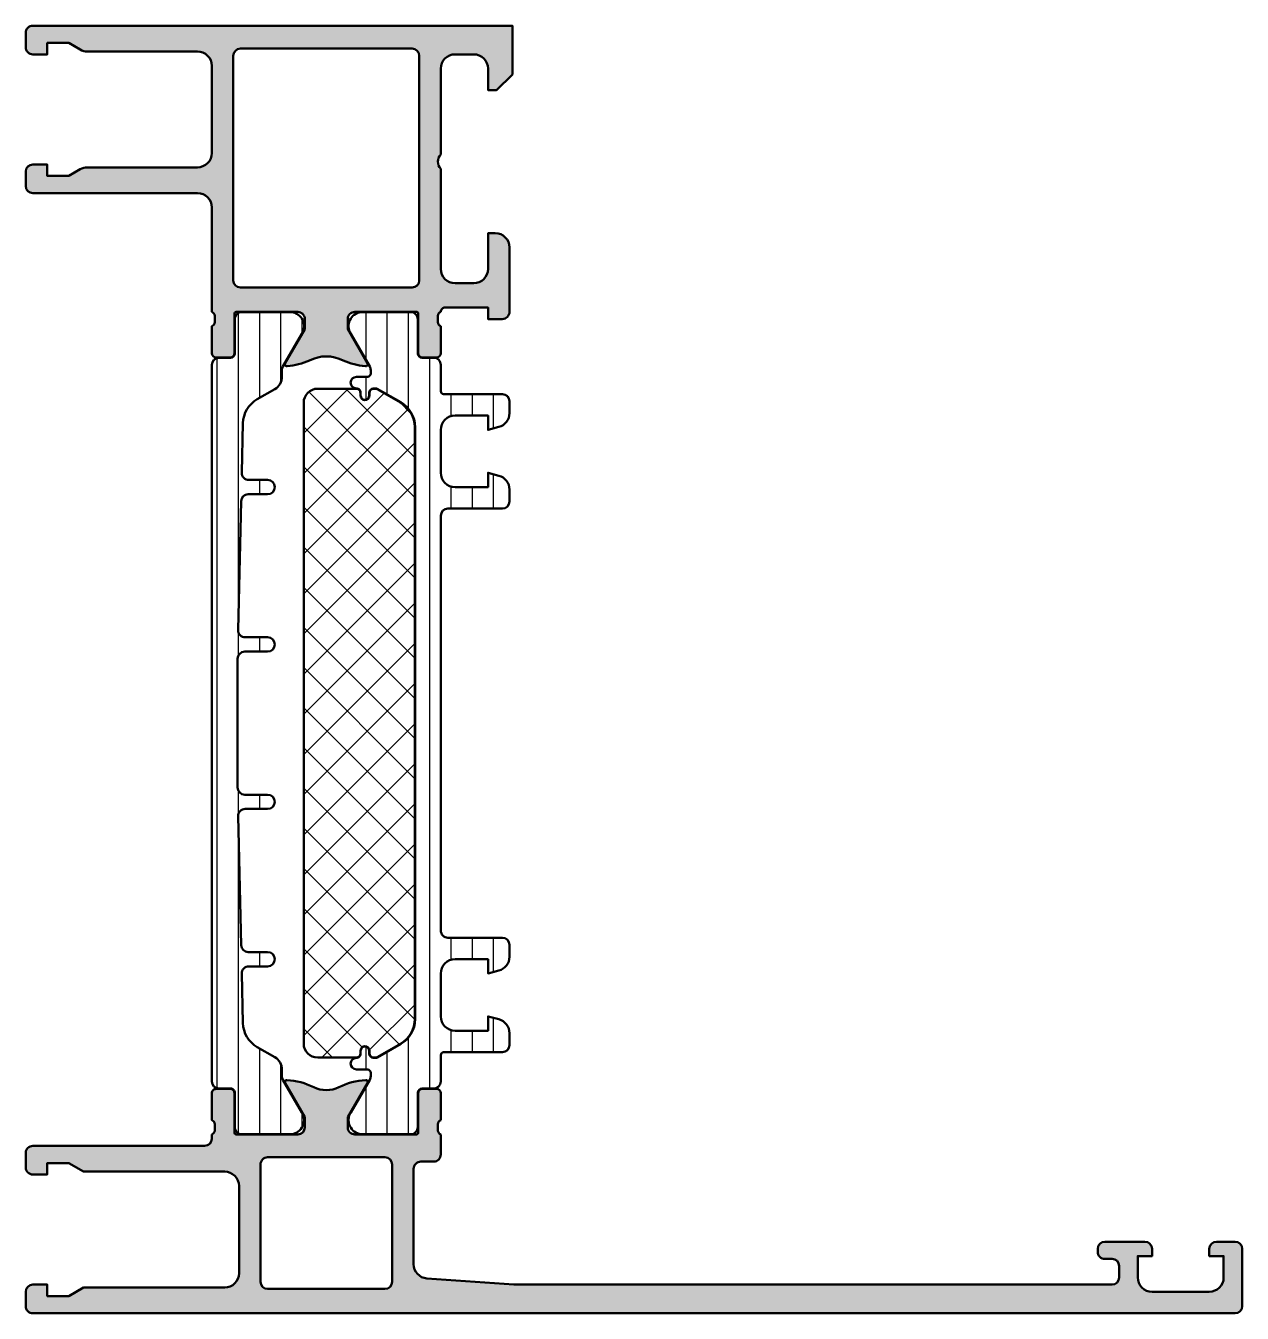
# Model space of a CAD drawing. Extents: x 0 to 85, y 0 to 90.
import ezdxf

# ---------------------------------------------------------------- set-up
doc = ezdxf.new("R2010")
doc.units = 0
for name, color, linetype, lineweight in [('0S-Alu contour', 7, 'Continuous', 50), ('0S-Alu hatch', 252, 'Continuous', 25), ('0S-Plastic contour', 254, 'Continuous', 50), ('0S-Plastic hatch', 253, 'Continuous', 25), ('0S-PT contour', 91, 'Continuous', 50), ('0S-PT hatch', 103, 'Continuous', 25)]:
    doc.layers.add(name, color=color, linetype=linetype, lineweight=lineweight)
pattern_1 = [(90, (0, 0), (-1.4859, 0), [])]

# ---------------------------------------------------------------- blocks, each defined once
blk = doc.blocks.new('462390__ED26CCDE_259D_4DCD_87C8_1630D022F20A_')
at = {"layer": '0S-Alu hatch'}
h = blk.add_hatch(color=256, dxfattribs=at)
edge = h.paths.add_edge_path()
edge.add_arc((28.10000000000003, 3.431119354686228), 0.9999999994067358, 180, 265.9143832526905)
edge.add_line((28.02875295062306, 2.43366065540663), (34.10000000059334, 2.000000151588619))
edge.add_line((34.10000000059334, 2.000000151588619), (75.90000000059332, 2.000000151588605))
edge.add_arc((75.9, 2.500000151284923), 0.4999999996963176, 270.0000000679892, 360)
edge.add_line((76.3999999996963, 2.500000151284939), (76.40000000059327, 3.300000151588571))
edge.add_arc((75.89999999999995, 3.300000151284869), 0.5000000005933174, 0, 89.99999999999837)
edge.add_line((75.89999999999996, 3.800000151878187), (75.40000000059331, 3.800000151588604))
edge.add_ellipse((75.40000000000003, 4.300000151284931), major_axis=(-0.4999999996963274, 0), ratio=1, start_angle=0, end_angle=90.00000006798427, ccw=False)
edge.add_line((74.9000000003037, 4.300000151284931), (74.9000000005933, 4.500000151588599))
edge.add_ellipse((75.40000000000002, 4.500000151284915), major_axis=(-0.4999999994067253, 0), ratio=1, start_angle=270.0000000000049, end_angle=360, ccw=False)
edge.add_line((75.39999999999998, 5.00000015069164), (78.20000000059333, 5.000000151588605))
edge.add_ellipse((78.20000000000005, 4.500000151284921), major_axis=(-0.5000000003036842, 0), ratio=1, start_angle=180, end_angle=269.9999999320141, ccw=False)
edge.add_line((78.70000000030373, 4.500000151284916), (78.70000000059329, 4.000000151588606))
edge.add_line((78.70000000059329, 4.000000151588606), (77.70000000059329, 4.000000151588606))
edge.add_line((77.70000000059329, 4.000000151588606), (77.70000000059329, 2.500000151588598))
edge.add_arc((78.70000000000005, 2.500000151284932), 0.9999999994067535, 180, 270.0000000000017)
edge.add_line((78.70000000000007, 1.500000151878178), (82.70000000059326, 1.500000151588605))
edge.add_arc((82.69999999999999, 2.500000151284913), 0.9999999996963085, 270.0000000339922, 360)
edge.add_line((83.6999999996963, 2.500000151284897), (83.7000000005933, 4.000000151588605))
edge.add_line((83.7000000005933, 4.000000151588605), (82.7000000005933, 4.000000151588605))
edge.add_line((82.7000000005933, 4.000000151588605), (82.7000000005933, 4.500000151588591))
edge.add_ellipse((83.20000000000003, 4.500000151284904), major_axis=(-0.4999999994067253, 0), ratio=1, start_angle=270.00000000000324, end_angle=360, ccw=False)
edge.add_line((83.2, 5.000000150691629), (84.50000000059333, 5.000000151588607))
edge.add_ellipse((84.50000000000006, 4.500000151284929), major_axis=(-0.500000000303678, 0), ratio=1, start_angle=180, end_angle=269.9999999320157, ccw=False)
edge.add_line((85.00000000030373, 4.500000151284951), (85.0000000005933, 0.5000001515885862))
edge.add_ellipse((84.50000000000006, 0.5000001512848823), major_axis=(-0.5000000005932465, 0), ratio=1, start_angle=90, end_angle=180, ccw=False)
edge.add_line((84.50000000000006, 1.506916358e-07), (0.5000000011865496, 8.96974e-10))
edge.add_ellipse((0.5000000000000002, 0.5000000005932744), major_axis=(-0.4999999996963003, 0), ratio=1, start_angle=0, end_angle=90.0000001359686, ccw=False)
edge.add_line((3.037e-10, 0.5000000005932744), (5.93274e-10, 1.500000000303699))
edge.add_ellipse((0.5, 1.499999999999999), major_axis=(-0.4999999994067261, 0), ratio=1, start_angle=270, end_angle=360, ccw=False)
edge.add_line((0.5, 1.999999999406725), (1.500000000593273, 2.000000000303699))
edge.add_line((1.500000000593273, 2.000000000303699), (1.500000000593273, 1.200000000303699))
edge.add_line((1.500000000593273, 1.200000000303699), (3.000000000593273, 1.200000000303699))
edge.add_line((3.000000000593273, 1.200000000303699), (4.039230485134599, 1.800000000303699))
edge.add_line((4.039230485134599, 1.800000000303699), (13.90000000059327, 1.800000000303699))
edge.add_arc((13.9, 2.8), 0.9999999996963005, 270.0000000339922, 360)
edge.add_line((14.8999999996963, 2.8), (14.90000000059328, 8.900000000303688))
edge.add_arc((13.9, 8.899999999999983), 1.000000000593281, 0, 90.0000000000001)
edge.add_line((13.9, 9.900000000593264), (4.039230485134599, 9.900000000303699))
edge.add_line((4.039230485134599, 9.900000000303699), (3.000000000593268, 10.5000000003037))
edge.add_line((3.000000000593268, 10.5000000003037), (1.500000000593276, 10.5000000003037))
edge.add_line((1.500000000593276, 10.5000000003037), (1.500000000593275, 9.7000000003037))
edge.add_line((1.500000000593275, 9.7000000003037), (0.5000000005932796, 9.700000000303694))
edge.add_ellipse((0.5000000000000056, 10.2), major_axis=(-0.4999999996963016, 0), ratio=1, start_angle=0, end_angle=90.0000000679841, ccw=False)
edge.add_line((3.03704e-10, 10.2), (5.932764e-10, 11.19999999971042))
edge.add_ellipse((0.5000000000000026, 11.19999999940672), major_axis=(-0.4999999994067262, 0), ratio=1, start_angle=269.9999999320158, end_angle=360, ccw=False)
edge.add_line((0.5000000005932767, 11.69999999881345), (12.50000000059328, 11.69999999971042))
edge.add_arc((12.50000000000001, 12.19999999940672), 0.4999999996962999, 270.0000000679845, 360)
edge.add_line((12.99999999969631, 12.19999999940672), (13.00000000059329, 12.50000015158868))
edge.add_arc((12.92116355345697, 12.76752074327809), 0.2788950562038166, 286.4198765540394, 361.1645893740976)
edge.add_line((13.20000099987643, 12.77318915127395), (13.20000100059329, 13.22678315158016))
edge.add_arc((12.92113290435685, 13.23244381075352), 0.2789255423241379, 358.8371299919586, 433.5754054446459)
edge.add_line((13.00000000016598, 13.49998715183949), (13.00000000059329, 15.37999815158868))
edge.add_ellipse((13.30000000000001, 15.37999815128498), major_axis=(-0.2999999994067224, 0), ratio=1, start_angle=269.99999999999966, end_angle=360, ccw=False)
edge.add_line((13.30000000000001, 15.6799981506917), (14.27997431963607, 15.67999815158868))
edge.add_ellipse((14.2799743190428, 15.37999815128498), major_axis=(-0.3000000003037009, 0), ratio=1, start_angle=180, end_angle=269.9999998866932, ccw=False)
edge.add_line((14.5799743193465, 15.37999815128498), (14.57997431963607, 12.62000015158868))
edge.add_arc((14.69997431904282, 12.62000015128498), 0.1199999994067493, 180, 270)
edge.add_line((14.69997431904282, 12.50000015187823), (19.00000000059322, 12.50000015158865))
edge.add_arc((18.99999999999994, 13.00000015128496), 0.4999999996963016, 270.0000000679847, 360)
edge.add_line((19.49999999969624, 13.00000015128502), (19.50000000059313, 13.7000001515888))
edge.add_line((19.50000000059313, 13.7000001515888), (18.11850454297095, 16.09282047461596))
edge.add_ellipse((18.23767790219082, 16.16162524568062), major_axis=(-0.1376095420710651, 0), ratio=1, start_angle=-93.65154913674252, end_angle=30.000000014001728, ccw=False)
edge.add_ellipse((17.93308449340569, 11.31931170561639), major_axis=(-4.989493406259399, 0), ratio=1, start_angle=243.9733354363952, end_angle=266.3992560214201, ccw=False)
edge.add_arc((21, 17.6000001512847), 1.999999999999743, 243.9733354363952, 296.0266645636046)
edge.add_ellipse((24.06691550659435, 11.31931170561629), major_axis=(-4.989493406259503, 0), ratio=1, start_angle=273.60074397858665, end_angle=296.0266645636047, ccw=False)
edge.add_ellipse((23.76232209780921, 16.16162524568061), major_axis=(-0.1376095427367154, 0), ratio=1, start_angle=150.0000000000009, end_angle=273.6515491367441, ccw=False)
edge.add_line((23.88149545762237, 16.09282047431225), (22.50000000059344, 13.70000015158874))
edge.add_line((22.50000000059344, 13.70000015158874), (22.50000000059338, 13.00000015158865))
edge.add_arc((23.00000000000009, 13.00000015128497), 0.4999999994067146, 180, 270.0000000000021)
edge.add_line((23.00000000000011, 12.50000015187826), (27.30002568155055, 12.50000015158867))
edge.add_arc((27.30002568095728, 12.62000015128493), 0.11999999969626, 270.0000002832678, 360)
edge.add_line((27.42002568065354, 12.62000015128493), (27.42002568155052, 15.37999815158864))
edge.add_ellipse((27.72002568095724, 15.37999815128494), major_axis=(-0.2999999994067188, 0), ratio=1, start_angle=270, end_angle=360, ccw=False)
edge.add_line((27.72002568095724, 15.67999815069166), (28.70000000059329, 15.67999815158863))
edge.add_ellipse((28.70000000000002, 15.37999815128493), major_axis=(-0.3000000003037044, 0), ratio=1, start_angle=180, end_angle=269.9999998866929, ccw=False)
edge.add_line((29.00000000030372, 15.37999815128493), (29.0000000005933, 13.49998715158012))
edge.add_arc((29.0788670956432, 13.23244381075348), 0.2789255418607061, 106.4245944208204, 181.1628700728865)
edge.add_line((28.7999989998765, 13.22678315127391), (28.7999990005933, 12.77318915158012))
edge.add_arc((29.07883644654308, 12.76752074327805), 0.2788950557404617, 178.8354105610467, 253.5801235805079)
edge.add_line((29.00000000016596, 12.50000015184796), (29.00000000059329, 11.10000015158857))
edge.add_ellipse((28.50000000000007, 11.10000015128487), major_axis=(-0.5000000005932251, 0), ratio=1, start_angle=89.99999999999591, end_angle=180, ccw=False)
edge.add_line((28.50000000000003, 10.60000015069164), (27.60000000059327, 10.60000015158862))
edge.add_arc((27.60000000000003, 10.10000015128489), 0.5000000003037269, 89.99999993201936, 180)
edge.add_line((27.0999999996963, 10.10000015128488), (27.10000000059329, 3.431119354989911))
edge = h.paths.add_edge_path()
edge.add_arc((25.10000000000002, 10.40000015128492), 0.5000000005932748, 0, 89.99999993201573)
edge.add_line((25.1000000005933, 10.90000015187819), (16.90000000059328, 10.90000015158862))
edge.add_arc((16.9, 10.40000015128492), 0.5000000003037002, 89.99999993201573, 180)
edge.add_line((16.3999999996963, 10.40000015128492), (16.40000000059328, 2.2000001515886))
edge.add_arc((16.9, 2.2000001512849), 0.4999999994067253, 180, 270)
edge.add_line((16.9, 1.700000151878175), (25.1000000005933, 1.7000001515886))
edge.add_arc((25.10000000000002, 2.2000001512849), 0.4999999996963, 270.0000000679843, 360)
edge.add_line((25.59999999969632, 2.2000001512849), (25.6000000005933, 10.40000015158861))
at = {"layer": '0S-Alu contour', "color": 7}
for points in [[(13.00000000016598, 13.49998715183949), (13.00000000059329, 15.37999815158868)], [(13.30000000000001, 15.6799981506917), (14.27997431963607, 15.67999815158868)], [(14.5799743193465, 15.37999815128498), (14.57997431963607, 12.62000015158868)], [(19.49999999969624, 13.00000015128502), (19.50000000059313, 13.7000001515888), (18.11850454297095, 16.09282047461596)], [(23.88149545762237, 16.09282047431225), (22.50000000059344, 13.70000015158874), (22.50000000059338, 13.00000015158865)], [(27.42002568065354, 12.62000015128493), (27.42002568155052, 15.37999815158864)], [(27.72002568095724, 15.67999815069166), (28.70000000059329, 15.67999815158863)], [(29.00000000030372, 15.37999815128493), (29.0000000005933, 13.49998715158012)], [(13.20000099987643, 12.77318915127395), (13.20000100059329, 13.22678315158016)], [(28.7999989998765, 13.22678315127391), (28.7999990005933, 12.77318915158012)], [(12.99999999969631, 12.19999999940672), (13.00000000059329, 12.50000015158868)], [(14.69997431904282, 12.50000015187823), (19.00000000059322, 12.50000015158865)], [(23.00000000000011, 12.50000015187826), (27.30002568155055, 12.50000015158867)], [(29.00000000016596, 12.50000015184796), (29.00000000059329, 11.10000015158857)], [(3.03704e-10, 10.2), (5.932764e-10, 11.19999999971042)], [(0.5000000005932767, 11.69999999881345), (12.50000000059328, 11.69999999971042)], [(25.1000000005933, 10.90000015187819), (16.90000000059328, 10.90000015158862)], [(13.9, 9.900000000593264), (4.039230485134599, 9.900000000303699), (3.000000000593268, 10.5000000003037), (1.500000000593276, 10.5000000003037), (1.500000000593275, 9.7000000003037), (0.5000000005932796, 9.700000000303694)], [(16.3999999996963, 10.40000015128492), (16.40000000059328, 2.2000001515886)], [(25.59999999969632, 2.2000001512849), (25.6000000005933, 10.40000015158861)], [(27.0999999996963, 10.10000015128488), (27.10000000059329, 3.431119354989911)], [(28.50000000000003, 10.60000015069164), (27.60000000059327, 10.60000015158862)], [(14.8999999996963, 2.8), (14.90000000059328, 8.900000000303688)], [(75.39999999999998, 5.00000015069164), (78.20000000059333, 5.000000151588605)], [(83.2, 5.000000150691629), (84.50000000059333, 5.000000151588607)], [(74.9000000003037, 4.300000151284931), (74.9000000005933, 4.500000151588599)], [(75.89999999999996, 3.800000151878187), (75.40000000059331, 3.800000151588604)], [(78.70000000030373, 4.500000151284916), (78.70000000059329, 4.000000151588606), (77.70000000059329, 4.000000151588606), (77.70000000059329, 2.500000151588598)], [(83.6999999996963, 2.500000151284897), (83.7000000005933, 4.000000151588605), (82.7000000005933, 4.000000151588605), (82.7000000005933, 4.500000151588591)], [(85.00000000030373, 4.500000151284951), (85.0000000005933, 0.5000001515885862)], [(76.3999999996963, 2.500000151284939), (76.40000000059327, 3.300000151588571)], [(0.5, 1.999999999406725), (1.500000000593273, 2.000000000303699), (1.500000000593273, 1.200000000303699), (3.000000000593273, 1.200000000303699), (4.039230485134599, 1.800000000303699), (13.90000000059327, 1.800000000303699)], [(28.02875295062306, 2.43366065540663), (34.10000000059334, 2.000000151588619), (75.90000000059332, 2.000000151588605)], [(3.037e-10, 0.5000000005932744), (5.93274e-10, 1.500000000303699)], [(16.9, 1.700000151878175), (25.1000000005933, 1.7000001515886)], [(78.70000000000007, 1.500000151878178), (82.70000000059326, 1.500000151588605)], [(84.50000000000006, 1.506916358e-07), (0.5000000011865496, 8.96974e-10)]]:
    blk.add_lwpolyline(points, dxfattribs=at)
at = {"layer": '0S-Alu contour', "color": 7, "extrusion": (0, 0, -1)}
for centre, radius, start, end in [((-18.23767790219082, 16.16162524568062), 0.1376095420710651, 329.9999999859983, 93.65154913674262), ((-17.93308449340569, 11.31931170561639), 4.989493406259399, 93.60074397857991, 116.0266645636048), ((-24.06691550659435, 11.31931170561629), 4.989493406259503, 63.97333543639528, 86.39925602141336), ((-23.76232209780921, 16.16162524568061), 0.1376095427367154, 86.3484508632559, 209.9999999999991), ((-13.30000000000001, 15.37999815128498), 0.2999999994067224, 0, 90.00000000000033), ((-14.2799743190428, 15.37999815128498), 0.3000000003037009, 90.0000001133068, 180), ((-27.72002568095724, 15.37999815128494), 0.2999999994067188, 0, 90), ((-28.70000000000002, 15.37999815128493), 0.3000000003037044, 90.00000011330712, 180), ((-0.5000000000000026, 11.19999999940672), 0.4999999994067262, 0, 90.0000000679842), ((-28.50000000000007, 11.10000015128487), 0.5000000005932251, 180, 270.0000000000041), ((-0.5000000000000056, 10.2), 0.4999999996963016, 269.9999999320159, 0), ((-75.40000000000002, 4.500000151284915), 0.4999999994067253, 0, 89.99999999999511), ((-78.20000000000005, 4.500000151284921), 0.5000000003036842, 90.00000006798591, 180), ((-83.20000000000003, 4.500000151284904), 0.4999999994067253, 0, 89.99999999999675), ((-84.50000000000006, 4.500000151284929), 0.500000000303678, 90.00000006798427, 180), ((-75.40000000000003, 4.300000151284931), 0.4999999996963274, 269.9999999320157, 0), ((-0.5, 1.499999999999999), 0.4999999994067261, 0, 90), ((-0.5000000000000002, 0.5000000005932744), 0.4999999996963003, 269.9999998640314, 0), ((-84.50000000000006, 0.5000001512848823), 0.5000000005932465, 180, 270)]:
    blk.add_arc(centre, radius, start, end, dxfattribs=at)
at = {"layer": '0S-Alu contour', "color": 7}
for centre, radius, start, end in [((21, 17.6000001512847), 1.999999999999743, 243.9733354363952, 296.0266645636046), ((12.92113290435685, 13.23244381075352), 0.2789255423241379, 358.8371299919586, 73.57540544464594), ((12.92116355345697, 12.76752074327809), 0.2788950562038166, 286.4198765540394, 1.16458937409755), ((14.69997431904282, 12.62000015128498), 0.1199999994067493, 180, 270), ((18.99999999999994, 13.00000015128496), 0.4999999996963016, 270.0000000679847, 0), ((23.00000000000009, 13.00000015128497), 0.4999999994067146, 180, 270.0000000000021), ((27.30002568095728, 12.62000015128493), 0.11999999969626, 270.0000002832678, 0), ((29.07883644654308, 12.76752074327805), 0.2788950557404617, 178.8354105610467, 253.5801235805079), ((29.0788670956432, 13.23244381075348), 0.2789255418607061, 106.4245944208204, 181.1628700728865), ((12.50000000000001, 12.19999999940672), 0.4999999996962999, 270.0000000679845, 0), ((16.9, 10.40000015128492), 0.5000000003037002, 89.99999993201573, 180), ((25.10000000000002, 10.40000015128492), 0.5000000005932748, 0, 89.99999993201573), ((27.60000000000003, 10.10000015128489), 0.5000000003037269, 89.99999993201936, 180), ((13.9, 8.899999999999983), 1.000000000593281, 0, 90.0000000000001), ((75.89999999999995, 3.300000151284869), 0.5000000005933174, 0, 89.99999999999837), ((13.9, 2.8), 0.9999999996963005, 270.0000000339922, 0), ((28.10000000000003, 3.431119354686228), 0.9999999994067358, 180, 265.9143832526905), ((16.9, 2.2000001512849), 0.4999999994067253, 180, 270), ((25.10000000000002, 2.2000001512849), 0.4999999996963, 270.0000000679843, 0), ((75.9, 2.500000151284923), 0.4999999996963176, 270.0000000679892, 0), ((78.70000000000005, 2.500000151284932), 0.9999999994067535, 180, 270.0000000000017), ((82.69999999999999, 2.500000151284913), 0.9999999996963085, 270.0000000339922, 0)]:
    blk.add_arc(centre, radius, start, end, dxfattribs=at)
blk = doc.blocks.new('345550__303BDEDB_BA51_4F48_A430_77517CDA099E_')
at = {"layer": '0S-Alu hatch'}
h = blk.add_hatch(color=256, dxfattribs=at)
edge = h.paths.add_edge_path()
edge.add_ellipse((31.29953518334897, 87.00035610522268), major_axis=(-1.000086403695928, 0), ratio=1, start_angle=180.0053870198494, end_angle=269.9950501138403, ccw=False)
edge.add_line((32.29962158262452, 87.00045013458104), (32.29962158262452, 85.49999237090917))
edge.add_line((32.29962158262452, 85.49999237090917), (32.89959716856202, 85.49999237090917))
edge.add_line((32.89959716856202, 85.49999237090917), (33.99957275449953, 86.59996795684667))
edge.add_line((33.99957275449953, 86.59996795684667), (33.99957275449953, 90.0000000003037))
edge.add_line((33.99957275449953, 90.0000000003037), (0.5000000005932748, 90.0000000003037))
edge.add_arc((0.4999794731447979, 89.50002052775216), 0.4999794729729235, 89.99764763110126, 180.002352368893)
edge.add_line((5.932677e-10, 89.50000000030374), (5.93274e-10, 88.50054931670994))
edge.add_arc((0.4999991255149604, 88.50054844163164), 0.4999991249224521, 179.9998997261116, 270.0001002767645)
edge.add_line((0.5000000005932809, 88.00054931670995), (1.500000000593274, 88.00054931670995))
edge.add_line((1.500000000593274, 88.00054931670995), (1.500000000593274, 88.80047607452246))
edge.add_line((1.500000000593274, 88.80047607452246), (3.000000000593273, 88.80047607452246))
edge.add_line((3.000000000593273, 88.80047607452246), (3.807277680036635, 88.33439755470128))
edge.add_arc((4.307277083385901, 89.20043438096918), 1.00000959385488, 240.0003568321947, 270.0048425922911)
edge.add_line((4.307361603376476, 88.20042479068609), (11.99954605161866, 88.20109915763707))
edge.add_ellipse((11.99963536331381, 87.20110073528176), major_axis=(-0.9999984263436141, 0), ratio=1, start_angle=179.9998959481431, end_angle=270.00511719125257, ccw=False)
edge.add_line((12.99963378965578, 87.2010989192371), (12.99963378965577, 81.09982299835058))
edge.add_ellipse((11.99963452810416, 81.09982225990218), major_axis=(-0.9999992615518822, 0), ratio=1, start_angle=89.99995768999293, end_angle=180.0000423113543, ccw=False)
edge.add_line((11.99963378965578, 80.09982299835058), (4.307258606550306, 80.09982299835058))
edge.add_arc((4.30726154226864, 79.09981293227841), 1.000010066076473, 90.00016820257719, 120.0001136196927)
edge.add_line((3.807254791853045, 79.96584606201024), (3.000000000593274, 79.49977111846776))
edge.add_line((3.000000000593274, 79.49977111846776), (1.500000000593273, 79.49977111846776))
edge.add_line((1.500000000593273, 79.49977111846776), (1.500000000593273, 80.30021667510839))
edge.add_line((1.500000000593273, 80.30021667510839), (0.5000762945385877, 80.30021667510839))
edge.add_arc((0.5000763504840641, 79.80021661318615), 0.5000000619222394, 90.0000064108786, 179.9911409801413)
edge.add_line((7.62945385893e-05, 79.80029392272793), (7.62945385865e-05, 78.80000591308446))
edge.add_arc((0.500080035370636, 78.8000096539165), 0.5000037408460432, 180.0004286640952, 269.9995713354305)
edge.add_line((0.5000762945385862, 78.30000591308443), (11.99963378965577, 78.30000591308446))
edge.add_ellipse((11.99963278951191, 77.3000049129406), major_axis=(-1.000001000144368, 0), ratio=1, start_angle=180.0000572983263, end_angle=269.99994269603496, ccw=False)
edge.add_line((12.99963378965578, 77.30000591298604), (12.99963378965578, 69.9997673037705))
edge.add_ellipse((12.92079734311273, 69.73224671177738), major_axis=(-0.278895056327435, 0), ratio=1, start_angle=178.8354106259032, end_angle=253.58012358050752, ccw=False)
edge.add_line((13.19963478965578, 69.72657830377901), (13.19963478965578, 69.27298430377898))
edge.add_ellipse((12.92076669401261, 69.26732364430192), major_axis=(-0.2789255417371505, 0), ratio=1, start_angle=106.42459455535601, end_angle=181.1628700728862, ccw=False)
edge.add_line((12.99963378965578, 68.999780303779), (12.99963378965578, 67.1197693037705))
edge.add_arc((13.29963378965578, 67.1197693037705), 0.3000000000000043, 180, 270)
edge.add_line((13.29963378965578, 66.8197693037705), (14.27960810869856, 66.81976930377049))
edge.add_arc((14.27960810869856, 67.1197693037705), 0.3000000000000114, 270, 360)
edge.add_line((14.57960810869857, 67.1197693037705), (14.57960810869856, 69.87998474151463))
edge.add_ellipse((14.69960810869856, 69.87998474151463), major_axis=(-0.120000000000001, 0), ratio=1, start_angle=270.00000000000085, end_angle=360, ccw=False)
edge.add_line((14.69960810869856, 69.99998474151465), (18.99957275449952, 69.99998474151464))
edge.add_ellipse((18.99958563675318, 69.49999762390667), major_axis=(-0.4999871177739289, 0), ratio=1, start_angle=179.9993980350858, end_angle=270.0014762355661, ccw=False)
edge.add_line((19.49957275449952, 69.49999237090714), (19.49957275449952, 68.79993493510302))
edge.add_line((19.49957275449952, 68.79993493510302), (18.1113586431714, 66.39546966583104))
edge.add_arc((18.23234283852, 66.33515565024487), 0.135184895607014, 153.502457530826, 286.371566884242)
edge.add_arc((17.91098028184397, 70.84733126931472), 4.655777016968986, 274.428139660542, 294.2250920001376)
edge.add_ellipse((20.99960327207765, 64.30878680257236), major_axis=(-2.577788972612993, 0), ratio=1, start_angle=242.8012200647467, end_angle=297.1987799352539, ccw=False)
edge.add_arc((24.08822626231136, 70.84733126931482), 4.655777016969106, 245.774907999862, 265.5718603394578)
edge.add_arc((23.7668637056353, 66.33515565024484), 0.1351848956070151, 253.6284331157566, 386.49754246918)
edge.add_line((23.8878479009839, 66.39546966583104), (22.49960327207765, 68.79998779327244))
edge.add_line((22.49960327207765, 68.79998779327244), (22.49960327207765, 69.49999237090918))
edge.add_ellipse((22.99958020876131, 69.50000780512468), major_axis=(-0.499976936921892, 0), ratio=1, start_angle=-90.0026429832862, end_angle=0.0017687124012013555, ccw=False)
edge.add_line((22.99960327207764, 69.99998474151462), (27.29959860884979, 69.9999921975161))
edge.add_ellipse((27.2995986088498, 69.87999237090916), major_axis=(-0.1199998266069286, 0), ratio=1, start_angle=180, end_angle=270.0000000000017, ccw=False)
edge.add_line((27.41959843545672, 69.87999237090916), (27.41959843545673, 67.11999437090915))
edge.add_arc((27.71959843545673, 67.11999437090915), 0.2999999999999971, 180, 269.9999999999993)
edge.add_line((27.71959843545672, 66.81999437090916), (28.69957275449952, 66.81999437090917))
edge.add_arc((28.69957275449952, 67.11999437090915), 0.2999999999999829, 270, 360)
edge.add_line((28.99957275449949, 67.11999437090915), (28.99957275449951, 69.00000537091768))
edge.add_ellipse((29.07843985014267, 69.26754871144061), major_axis=(-0.2789255417371423, 0), ratio=1, start_angle=-1.1628700728862214, end_angle=73.57540544464621, ccw=False)
edge.add_line((28.79957175449951, 69.27320937091767), (28.79957175449952, 69.72680337091768))
edge.add_ellipse((29.07840920104257, 69.73247177891602), major_axis=(-0.2788950563274443, 0), ratio=1, start_angle=-73.58012358051428, end_angle=1.1645893740912925, ccw=False)
edge.add_ellipse((29.29905295221916, 70.00051536761588), major_axis=(-0.299480654386429, 0), ratio=1, start_angle=-90.11462734956399, end_angle=0.10005828018472585, ccw=False)
edge.add_line((29.29965210020265, 70.29999542266698), (32.29956054746828, 70.29999542266698))
edge.add_line((32.29956054746828, 70.29999542266698), (32.29956054746828, 69.5000000003037))
edge.add_line((32.29956054746828, 69.5000000003037), (33.29956054746827, 69.50000762969823))
edge.add_arc((33.29959128808891, 69.99997688866674), 0.4999692599135493, 269.9964771677683, 360.0026485613531)
edge.add_line((33.79956054746828, 70.00000000030376), (33.79962158262453, 74.5000000003037))
edge.add_arc((32.79953411205557, 74.49991252973474), 1.000087474394165, 0.0050112561101264, 89.99498874391777)
edge.add_line((32.79962158262453, 75.5000000003037), (32.29962158262452, 75.5000000003037))
edge.add_line((32.29962158262452, 75.5000000003037), (32.29962158262452, 73.0000000003037))
edge.add_ellipse((31.29953411205558, 73.00008747087264), major_axis=(-1.000087474394158, 0), ratio=1, start_angle=90.0050112560819, end_angle=179.99498874389, ccw=False)
edge.add_line((31.29962158262453, 72.0000000003037), (29.99957275449953, 72.0000000003037))
edge.add_ellipse((29.9996315522285, 73.00005879803267), major_axis=(-1.000058799457453, 0), ratio=1, start_angle=0.0033686637580103707, end_angle=89.99663133635858, ccw=False)
edge.add_line((28.99957275449953, 73.00000000030165), (28.99957275449953, 80.0000000003037))
edge.add_ellipse((29.52441209481788, 80.50000000030371), major_axis=(-0.7248836686985038, 0), ratio=1, start_angle=-43.61157673631379, end_angle=43.61157673631379, ccw=False)
edge.add_line((28.99957275449953, 81.0000000003037), (28.99957275449953, 87.000434875792))
edge.add_ellipse((29.99962756318776, 87.00038769688732), major_axis=(-1.000054809801103, 0), ratio=1, start_angle=270.0031401344087, end_angle=359.997296995918, ccw=False)
edge.add_line((29.99957275449952, 88.0004425051865), (31.29962158262452, 88.0004425051865))
edge = h.paths.add_edge_path()
edge.add_ellipse((14.99962127173432, 87.89999115592047), major_axis=(-0.500002740875127, 0), ratio=1, start_angle=270.0003140785705, end_angle=359.99968592151924, ccw=False)
edge.add_line((14.99961853086671, 88.39999389678808), (26.99958801328859, 88.39999389678808))
edge.add_ellipse((26.99958527242099, 87.89999115592049), major_axis=(-0.5000027408750986, 0), ratio=1, start_angle=180.0003140784808, end_angle=269.9996859214311, ccw=False)
edge.add_line((27.49958801328858, 87.89999389678808), (27.49958801328859, 72.19999694854666))
edge.add_ellipse((26.999585272421, 72.19999968941347), major_axis=(-0.5000027408750986, 0), ratio=1, start_angle=90.00031407856773, end_angle=179.9996859215194, ccw=False)
edge.add_line((26.99958801328858, 71.69999694854587), (14.99961853086671, 71.69999694854587))
edge.add_ellipse((14.99962127173431, 72.19999968941347), major_axis=(-0.500002740875127, 0), ratio=1, start_angle=0.00031407848081244083, end_angle=89.99968592143, ccw=False)
edge.add_line((14.4996185308667, 72.19999694854589), (14.4996185308667, 87.8999938967873))
at = {"layer": '0S-Alu contour', "color": 7}
for points in [[(5.932677e-10, 89.50000000030374), (5.93274e-10, 88.50054931670994)], [(32.29962158262452, 87.00045013458104), (32.29962158262452, 85.49999237090917), (32.89959716856202, 85.49999237090917), (33.99957275449953, 86.59996795684667), (33.99957275449953, 90.0000000003037), (0.5000000005932748, 90.0000000003037)], [(0.5000000005932809, 88.00054931670995), (1.500000000593274, 88.00054931670995), (1.500000000593274, 88.80047607452246), (3.000000000593273, 88.80047607452246), (3.807277680036635, 88.33439755470128)], [(4.307361603376476, 88.20042479068609), (11.99954605161866, 88.20109915763707)], [(14.99961853086671, 88.39999389678808), (26.99958801328859, 88.39999389678808)], [(14.4996185308667, 72.19999694854589), (14.4996185308667, 87.8999938967873)], [(27.49958801328858, 87.89999389678808), (27.49958801328859, 72.19999694854666)], [(29.99957275449952, 88.0004425051865), (31.29962158262452, 88.0004425051865)], [(12.99963378965578, 87.2010989192371), (12.99963378965577, 81.09982299835058)], [(28.99957275449953, 81.0000000003037), (28.99957275449953, 87.000434875792)], [(3.807254791853045, 79.96584606201024), (3.000000000593274, 79.49977111846776), (1.500000000593273, 79.49977111846776), (1.500000000593273, 80.30021667510839), (0.5000762945385877, 80.30021667510839)], [(7.62945385893e-05, 79.80029392272793), (7.62945385865e-05, 78.80000591308446)], [(11.99963378965578, 80.09982299835058), (4.307258606550306, 80.09982299835058)], [(28.99957275449953, 73.00000000030165), (28.99957275449953, 80.0000000003037)], [(0.5000762945385862, 78.30000591308443), (11.99963378965577, 78.30000591308446)], [(12.99963378965578, 77.30000591298604), (12.99963378965578, 69.9997673037705)], [(32.79962158262453, 75.5000000003037), (32.29962158262452, 75.5000000003037), (32.29962158262452, 73.0000000003037)], [(33.79956054746828, 70.00000000030376), (33.79962158262453, 74.5000000003037)], [(26.99958801328858, 71.69999694854587), (14.99961853086671, 71.69999694854587)], [(31.29962158262453, 72.0000000003037), (29.99957275449953, 72.0000000003037)], [(29.29965210020265, 70.29999542266698), (32.29956054746828, 70.29999542266698), (32.29956054746828, 69.5000000003037), (33.29956054746827, 69.50000762969823)], [(13.19963478965578, 69.72657830377901), (13.19963478965578, 69.27298430377898)], [(14.57960810869857, 67.1197693037705), (14.57960810869856, 69.87998474151463)], [(14.69960810869856, 69.99998474151465), (18.99957275449952, 69.99998474151464)], [(19.49957275449952, 69.49999237090714), (19.49957275449952, 68.79993493510302), (18.1113586431714, 66.39546966583104)], [(23.8878479009839, 66.39546966583104), (22.49960327207765, 68.79998779327244), (22.49960327207765, 69.49999237090918)], [(22.99960327207764, 69.99998474151462), (27.29959860884979, 69.9999921975161)], [(27.41959843545672, 69.87999237090916), (27.41959843545673, 67.11999437090915)], [(28.79957175449951, 69.27320937091767), (28.79957175449952, 69.72680337091768)], [(12.99963378965578, 68.999780303779), (12.99963378965578, 67.1197693037705)], [(28.99957275449949, 67.11999437090915), (28.99957275449951, 69.00000537091768)], [(13.29963378965578, 66.8197693037705), (14.27960810869856, 66.81976930377049)], [(27.71959843545672, 66.81999437090916), (28.69957275449952, 66.81999437090917)]]:
    blk.add_lwpolyline(points, dxfattribs=at)
for centre, radius, start, end in [((0.4999794731447979, 89.50002052775216), 0.4999794729729235, 89.99764763110126, 180.002352368893), ((0.4999991255149604, 88.50054844163164), 0.4999991249224521, 179.9998997261116, 270.0001002767645), ((4.307277083385901, 89.20043438096918), 1.00000959385488, 240.0003568321947, 270.0048425922911), ((0.5000763504840641, 79.80021661318615), 0.5000000619222394, 90.0000064108786, 179.9911409801413), ((4.30726154226864, 79.09981293227841), 1.000010066076473, 90.00016820257719, 120.0001136196927), ((0.500080035370636, 78.8000096539165), 0.5000037408460432, 180.0004286640952, 269.9995713354305), ((32.79953411205557, 74.49991252973474), 1.000087474394165, 0.0050112561101264, 89.99498874391777), ((33.29959128808891, 69.99997688866674), 0.4999692599135493, 269.9964771677683, 0.0026485613531484), ((13.29963378965578, 67.1197693037705), 0.3000000000000043, 180, 270), ((14.27960810869856, 67.1197693037705), 0.3000000000000114, 270, 0), ((17.91098028184397, 70.84733126931472), 4.655777016968986, 274.428139660542, 294.2250920001376), ((24.08822626231136, 70.84733126931482), 4.655777016969106, 245.774907999862, 265.5718603394578), ((27.71959843545673, 67.11999437090915), 0.2999999999999971, 180, 269.9999999999993), ((28.69957275449952, 67.11999437090915), 0.2999999999999829, 270, 0), ((18.23234283852, 66.33515565024487), 0.135184895607014, 153.502457530826, 286.371566884242), ((23.7668637056353, 66.33515565024484), 0.1351848956070151, 253.6284331157566, 26.49754246918001)]:
    blk.add_arc(centre, radius, start, end, dxfattribs=at)
at = {"layer": '0S-Alu contour', "color": 7, "extrusion": (0, 0, -1)}
for centre, radius, start, end in [((-11.99963536331381, 87.20110073528176), 0.9999984263436141, 89.9948828087474, 180.000104051857), ((-14.99962127173432, 87.89999115592047), 0.500002740875127, 0.0003140784807261, 89.99968592142947), ((-26.99958527242099, 87.89999115592049), 0.5000027408750986, 90.0003140785689, 179.9996859215192), ((-29.99962756318776, 87.00038769688732), 1.000054809801103, 0.0027030040819815, 89.99685986559135), ((-31.29953518334897, 87.00035610522268), 1.000086403695928, 90.00494988615966, 179.9946129801506), ((-11.99963452810416, 81.09982225990218), 0.9999992615518822, 179.9999576886457, 270.0000423100071), ((-29.52441209481788, 80.50000000030371), 0.7248836686985038, 316.3884232636862, 43.61157673631377), ((-11.99963278951191, 77.3000049129406), 1.000001000144368, 90.00005730396504, 179.9999427016737), ((-29.9996315522285, 73.00005879803267), 1.000058799457453, 270.0033686636414, 359.996631336242), ((-31.29953411205558, 73.00008747087264), 1.000087474394158, 180.0050112561101, 269.9949887439181), ((-14.99962127173431, 72.19999968941347), 0.500002740875127, 270.00031407857, 359.9996859215192), ((-26.999585272421, 72.19999968941347), 0.5000027408750986, 180.0003140784807, 269.9996859214323), ((-29.29905295221916, 70.00051536761588), 0.299480654386429, 359.8999417198153, 90.114627349564), ((-12.92079734311273, 69.73224671177738), 0.278895056327435, 106.4198764194925, 181.1645893740969), ((-14.69960810869856, 69.87998474151463), 0.120000000000001, 0, 89.99999999999916), ((-18.99958563675318, 69.49999762390667), 0.499987117773929, 89.99852376443393, 180.0006019649143), ((-22.99958020876131, 69.50000780512468), 0.499976936921892, 359.9982312875988, 90.00264298328621), ((-27.2995986088498, 69.87999237090916), 0.1199998266069286, 89.99999999999831, 180), ((-29.07840920104257, 69.73247177891602), 0.2788950563274443, 358.8354106259087, 73.58012358051428), ((-12.92076669401261, 69.26732364430192), 0.2789255417371505, 178.8371299271138, 253.575405444644), ((-29.07843985014267, 69.26754871144061), 0.2789255417371423, 286.4245945553538, 1.162870072886224), ((-20.99960327207765, 64.30878680257236), 2.577788972612993, 62.80122006474609, 117.1987799352533)]:
    blk.add_arc(centre, radius, start, end, dxfattribs=at)
blk = doc.blocks.new('284595__A47824E2_F497_47A2_A7A0_4AD0855C51B0___EC2C82A8_C3CB_4AE3_97E7_61DF02725B38_')
at = {"layer": '0S-Plastic hatch'}
h = blk.add_hatch(dxfattribs=at)
h.set_pattern_fill('ANSI31', color=256, scale=0.4680000000000001, angle=45, style=0)
h.set_pattern_definition(pattern_1)
edge = h.paths.add_edge_path()
edge.add_ellipse((29.50000000059299, 55.75000000035089), major_axis=(-0.5000000000000036, 0), ratio=1, start_angle=270.00000000000125, end_angle=360, ccw=False)
edge.add_line((29.50000000059299, 56.2500000003509), (33.30000000059306, 56.25000000035089))
edge.add_arc((33.30000000059302, 56.75000000035084), 0.4999999999999574, 270.0000000000041, 360)
edge.add_line((33.80000000059298, 56.75000000035088), (33.800000000593, 57.5807492237253))
edge.add_arc((32.80000000059303, 57.5807492237253), 0.9999999999999715, 0, 75.00000000000126)
edge.add_line((33.05881904569551, 58.54667505001434), (32.30000000059299, 58.75000000035089))
edge.add_line((32.30000000059299, 58.75000000035089), (32.30000000059299, 57.75000000035088))
edge.add_line((32.30000000059299, 57.75000000035088), (30.00000000059302, 57.75000000035088))
edge.add_ellipse((30.00000000059298, 58.75000000035088), major_axis=(-0.9999999999999928, 0), ratio=1, start_angle=0, end_angle=90.00000000000182, ccw=False)
edge.add_line((29.00000000059299, 58.75000000035088), (29.00000000059299, 61.75000000035094))
edge.add_ellipse((30.000000000593, 61.75000000035089), major_axis=(-1.000000000000003, 0), ratio=1, start_angle=269.99999999999756, end_angle=360, ccw=False)
edge.add_line((30.00000000059304, 62.75000000035089), (32.30000000059299, 62.75000000035084))
edge.add_line((32.30000000059299, 62.75000000035084), (32.30000000059299, 61.7500000003509))
edge.add_line((32.30000000059299, 61.7500000003509), (33.05881904569554, 61.95332495068754))
edge.add_arc((32.80000000059306, 62.91925077697654), 0.9999999999999246, 284.9999999999986, 360)
edge.add_line((33.80000000059298, 62.91925077697651), (33.80000000059299, 63.75000000035091))
edge.add_arc((33.300000000593, 63.75000000035092), 0.4999999999999858, 0, 89.99999999999837)
edge.add_line((33.30000000059302, 64.2500000003509), (29.200000000593, 64.25000000035085))
edge.add_ellipse((29.200000000593, 64.45000000035085), major_axis=(-0.200000000000017, 0), ratio=1, start_angle=0, end_angle=90.00000000000199, ccw=False)
edge.add_line((29.00000000059298, 64.45000000035085), (29.00000000059299, 66.29000567926036))
edge.add_arc((28.50000267949529, 66.29000567926036), 0.4999973210976983, 0, 90.00030698202455)
edge.add_line((28.50000000058611, 66.79000300035088), (27.68966866725275, 66.79000300035088))
edge.add_ellipse((27.68966866725276, 67.09000300035089), major_axis=(-0.3000000000000114, 0), ratio=1, start_angle=0, end_angle=89.99999999999937, ccw=False)
edge.add_line((27.38966866725275, 67.09000300035089), (27.39000061764978, 69.49000138328715))
edge.add_arc((26.89000464021115, 69.49000402291225), 0.4999959774455904, 359.9996975182267, 450.0003024811834)
edge.add_line((26.8900020005861, 69.99000000035086), (23.4134605024866, 69.99000000035088))
edge.add_arc((23.55577115147795, 69.00018192562803), 0.9999960709244737, 98.18160805189966, 212.7270160998403)
edge.add_line((22.7145185024866, 68.45954700035088), (24.03303535179776, 66.17580851367859))
edge.add_ellipse((23.60002263506742, 65.92580853937905), major_axis=(-0.49999999999996, 0), ratio=1, start_angle=179.994256176766, end_angle=209.9999965993454, ccw=False)
edge.add_line((24.10002263255493, 65.92575841506525), (24.10000000058358, 65.70000000036845))
edge.add_ellipse((23.85000000056609, 65.7000000003684), major_axis=(-0.25000000001749, 0), ratio=1, start_angle=89.9999999999992, end_angle=180, ccw=False)
edge.add_line((23.85000000056608, 65.45000000035091), (23.099593361202, 65.45000000035088))
edge.add_arc((23.099593361202, 65.05074092723413), 0.3992590731167524, 90, 270)
edge.add_ellipse((23.09959336120201, 64.3500000003508), major_axis=(-0.3014818537665747, 0), ratio=1, start_angle=180, end_angle=270.00000000000136, ccw=False)
edge.add_line((23.40107521496858, 64.35000000035086), (23.40107521496858, 64.14942920506464))
edge.add_arc((23.70050441968234, 64.14942920506466), 0.2994292047137605, 180, 360)
edge.add_line((23.9999336243961, 64.14942920506469), (23.99993362439611, 64.35000000035095))
edge.add_ellipse((24.29993362439609, 64.35000000035093), major_axis=(-0.2999999999999794, 0), ratio=1, start_angle=273.39363927145615, end_angle=360, ccw=False)
edge.add_line((24.28217495850764, 64.6494739220634), (24.46501281005343, 64.6494739220634))
edge.add_ellipse((24.46501281005357, 64.44947392206333), major_axis=(-0.2000000000000739, 0), ratio=1, start_angle=240.0000000000446, end_angle=270.0000000000407, ccw=False)
edge.add_line((24.56501281005347, 64.62267900282036), (26.20000000059302, 63.67871870824063))
edge.add_ellipse((25.2000000005931, 61.94666790067184), major_axis=(-1.999999999999883, 0), ratio=1, start_angle=180, end_angle=240.0000000000008, ccw=False)
edge.add_line((27.20000000059298, 61.94666790067188), (27.20000000059299, 20.55333209998275))
edge.add_ellipse((25.20000000059302, 20.55333209998277), major_axis=(-1.999999999999968, 0), ratio=1, start_angle=119.99999999999909, end_angle=180, ccw=False)
edge.add_line((26.20000000059298, 18.8212812924139), (24.56501281005348, 17.87732099783439))
edge.add_ellipse((24.46501281005328, 18.05052607859117), major_axis=(-0.2000000000000027, 0), ratio=1, start_angle=90.0000000000702, end_angle=120.00000000006699, ccw=False)
edge.add_line((24.46501281005352, 17.85052607859116), (24.28217495850763, 17.85052607859122))
edge.add_ellipse((24.29993362439605, 18.15000000030367), major_axis=(-0.2999999999999463, 0), ratio=1, start_angle=0, end_angle=86.60636072854618, ccw=False)
edge.add_line((23.99993362439611, 18.15000000030365), (23.99993362439611, 18.35057079558992))
edge.add_arc((23.70050441968234, 18.35057079558992), 0.2994292047137641, 0, 180)
edge.add_line((23.40107521496858, 18.35057079558992), (23.40107521496858, 18.15000000030365))
edge.add_ellipse((23.09959336120205, 18.15000000030375), major_axis=(-0.3014818537665285, 0), ratio=1, start_angle=89.9999999999892, end_angle=180, ccw=False)
edge.add_arc((23.099593361202, 17.44925907342047), 0.3992590731167524, 90, 270)
edge.add_line((23.099593361202, 17.05000000030372), (23.85000000056613, 17.05000000030369))
edge.add_ellipse((23.8500000005661, 16.80000000028621), major_axis=(-0.2500000000174758, 0), ratio=1, start_angle=180, end_angle=269.9999999999943, ccw=False)
edge.add_line((24.10000000058358, 16.80000000028612), (24.10002263255494, 16.57424158558933))
edge.add_ellipse((23.60002263506738, 16.57419146127552), major_axis=(-0.4999999999999997, 0), ratio=1, start_angle=150.000003400655, end_angle=180.0057438232342, ccw=False)
edge.add_line((24.03303535179776, 16.32419148697596), (22.71451850248661, 14.04045300030368))
edge.add_arc((23.55577115147795, 13.49981807502653), 0.9999960709244688, 147.2729839001592, 261.8183919481001)
edge.add_line((23.4134605024866, 12.51000000030369), (26.8900020005861, 12.51000000030369))
edge.add_arc((26.89000464021116, 13.00999597774231), 0.4999959774455886, 269.9996975188153, 360.0003024817733)
edge.add_line((27.39000061764978, 13.0099986173674), (27.38966866725275, 15.40999700030367))
edge.add_ellipse((27.68966866725276, 15.40999700030367), major_axis=(-0.3000000000000114, 0), ratio=1, start_angle=270, end_angle=360, ccw=False)
edge.add_line((27.68966866725276, 15.70999700030369), (28.50000000058611, 15.70999700030369))
edge.add_arc((28.50000267949531, 16.2099943213942), 0.4999973210976877, 269.9996930179747, 360)
edge.add_line((29.00000000059299, 16.2099943213942), (29.00000000059299, 18.05000000030363))
edge.add_ellipse((29.20000000059302, 18.05000000030368), major_axis=(-0.2000000000000242, 0), ratio=1, start_angle=270.0000000000112, end_angle=360, ccw=False)
edge.add_line((29.20000000059298, 18.25000000030371), (33.300000000593, 18.25000000030365))
edge.add_arc((33.300000000593, 18.75000000030364), 0.4999999999999929, 270.0000000000008, 360)
edge.add_line((33.80000000059299, 18.75000000030365), (33.80000000059299, 19.58074922367802))
edge.add_arc((32.800000000593, 19.58074922367803), 0.9999999999999857, 0, 74.99999999999942)
edge.add_line((33.05881904569553, 20.54667504996708), (32.30000000059299, 20.75000000030371))
edge.add_line((32.30000000059299, 20.75000000030371), (32.30000000059299, 19.75000000030371))
edge.add_line((32.30000000059299, 19.75000000030371), (30.00000000059299, 19.75000000030371))
edge.add_ellipse((30.00000000059299, 20.7500000003037), major_axis=(-0.9999999999999964, 0), ratio=1, start_angle=0, end_angle=90.00000000000023, ccw=False)
edge.add_line((29.00000000059299, 20.75000000030371), (29.00000000059299, 23.75000000030377))
edge.add_ellipse((30.00000000059293, 23.75000000030372), major_axis=(-0.999999999999936, 0), ratio=1, start_angle=269.9999999999974, end_angle=360, ccw=False)
edge.add_line((30.00000000059297, 24.75000000030365), (32.30000000059299, 24.75000000030368))
edge.add_line((32.30000000059299, 24.75000000030368), (32.30000000059299, 23.75000000030377))
edge.add_line((32.30000000059299, 23.75000000030377), (33.05881904569545, 23.95332495064025))
edge.add_arc((32.80000000059291, 24.9192507769294), 1.000000000000094, 285.0000000000002, 360)
edge.add_line((33.800000000593, 24.9192507769294), (33.80000000059299, 25.75000000030374))
edge.add_arc((33.30000000059303, 25.75000000030374), 0.4999999999999574, 0, 89.9999999999992)
edge.add_line((33.30000000059304, 26.2500000003037), (29.50000000059299, 26.25000000030371))
edge.add_ellipse((29.50000000059297, 26.75000000030369), major_axis=(-0.4999999999999823, 0), ratio=1, start_angle=0, end_angle=90.00000000000199, ccw=False)
edge.add_line((29.00000000059299, 26.75000000030368), (29.00000000059299, 55.75000000035085))
at = {"layer": '0S-Plastic contour', "color": 7}
for points in [[(26.8900020005861, 69.99000000035086), (23.4134605024866, 69.99000000035088)], [(27.38966866725275, 67.09000300035089), (27.39000061764978, 69.49000138328715)], [(22.7145185024866, 68.45954700035088), (24.03303535179776, 66.17580851367859)], [(28.50000000058611, 66.79000300035088), (27.68966866725275, 66.79000300035088)], [(24.10002263255493, 65.92575841506525), (24.10000000058358, 65.70000000036845)], [(29.00000000059298, 64.45000000035085), (29.00000000059299, 66.29000567926036)], [(23.85000000056608, 65.45000000035091), (23.099593361202, 65.45000000035088)], [(23.40107521496858, 64.35000000035086), (23.40107521496858, 64.14942920506464)], [(23.9999336243961, 64.14942920506469), (23.99993362439611, 64.35000000035095)], [(24.28217495850764, 64.6494739220634), (24.46501281005343, 64.6494739220634)], [(24.56501281005347, 64.62267900282036), (26.20000000059302, 63.67871870824063)], [(33.30000000059302, 64.2500000003509), (29.200000000593, 64.25000000035085)], [(33.80000000059298, 62.91925077697651), (33.80000000059299, 63.75000000035091)], [(30.00000000059304, 62.75000000035089), (32.30000000059299, 62.75000000035084), (32.30000000059299, 61.7500000003509), (33.05881904569554, 61.95332495068754)], [(27.20000000059298, 61.94666790067188), (27.20000000059299, 20.55333209998275)], [(29.00000000059299, 58.75000000035088), (29.00000000059299, 61.75000000035094)], [(33.05881904569551, 58.54667505001434), (32.30000000059299, 58.75000000035089), (32.30000000059299, 57.75000000035088), (30.00000000059302, 57.75000000035088)], [(33.80000000059298, 56.75000000035088), (33.800000000593, 57.5807492237253)], [(29.50000000059299, 56.2500000003509), (33.30000000059306, 56.25000000035089)], [(29.00000000059299, 26.75000000030368), (29.00000000059299, 55.75000000035085)], [(33.30000000059304, 26.2500000003037), (29.50000000059299, 26.25000000030371)], [(33.800000000593, 24.9192507769294), (33.80000000059299, 25.75000000030374)], [(30.00000000059297, 24.75000000030365), (32.30000000059299, 24.75000000030368), (32.30000000059299, 23.75000000030377), (33.05881904569545, 23.95332495064025)], [(29.00000000059299, 20.75000000030371), (29.00000000059299, 23.75000000030377)], [(33.05881904569553, 20.54667504996708), (32.30000000059299, 20.75000000030371), (32.30000000059299, 19.75000000030371), (30.00000000059299, 19.75000000030371)], [(33.80000000059299, 18.75000000030365), (33.80000000059299, 19.58074922367802)], [(23.40107521496858, 18.35057079558992), (23.40107521496858, 18.15000000030365)], [(23.99993362439611, 18.15000000030365), (23.99993362439611, 18.35057079558992)], [(26.20000000059298, 18.8212812924139), (24.56501281005348, 17.87732099783439)], [(29.00000000059299, 16.2099943213942), (29.00000000059299, 18.05000000030363)], [(29.20000000059298, 18.25000000030371), (33.300000000593, 18.25000000030365)], [(24.46501281005352, 17.85052607859116), (24.28217495850763, 17.85052607859122)], [(24.03303535179776, 16.32419148697596), (22.71451850248661, 14.04045300030368)], [(23.099593361202, 17.05000000030372), (23.85000000056613, 17.05000000030369)], [(24.10000000058358, 16.80000000028612), (24.10002263255494, 16.57424158558933)], [(27.39000061764978, 13.0099986173674), (27.38966866725275, 15.40999700030367)], [(27.68966866725276, 15.70999700030369), (28.50000000058611, 15.70999700030369)], [(23.4134605024866, 12.51000000030369), (26.8900020005861, 12.51000000030369)]]:
    blk.add_lwpolyline(points, dxfattribs=at)
for centre, radius, start, end in [((23.55577115147795, 69.00018192562803), 0.9999960709244737, 98.18160805189966, 212.7270160998403), ((26.89000464021115, 69.49000402291225), 0.4999959774455904, 359.9996975182267, 90.00030248118344), ((28.50000267949529, 66.29000567926036), 0.4999973210976983, 0, 90.00030698202455), ((23.099593361202, 65.05074092723413), 0.3992590731167524, 90, 270), ((23.70050441968234, 64.14942920506466), 0.2994292047137605, 180, 0), ((33.300000000593, 63.75000000035092), 0.4999999999999858, 0, 89.99999999999837), ((32.80000000059306, 62.91925077697654), 0.9999999999999246, 284.9999999999986, 0), ((32.80000000059303, 57.5807492237253), 0.9999999999999715, 0, 75.00000000000126), ((33.30000000059302, 56.75000000035084), 0.4999999999999574, 270.0000000000041, 0), ((33.30000000059303, 25.75000000030374), 0.4999999999999574, 0, 89.9999999999992), ((32.80000000059291, 24.9192507769294), 1.000000000000094, 285.0000000000002, 0), ((32.800000000593, 19.58074922367803), 0.9999999999999857, 0, 74.99999999999942), ((23.70050441968234, 18.35057079558992), 0.2994292047137641, 0, 180), ((33.300000000593, 18.75000000030364), 0.4999999999999929, 270.0000000000008, 0), ((23.099593361202, 17.44925907342047), 0.3992590731167524, 90, 270), ((28.50000267949531, 16.2099943213942), 0.4999973210976877, 269.9996930179747, 0), ((23.55577115147795, 13.49981807502653), 0.9999960709244688, 147.2729839001592, 261.8183919481001), ((26.89000464021116, 13.00999597774231), 0.4999959774455886, 269.9996975188153, 0.0003024817733149)]:
    blk.add_arc(centre, radius, start, end, dxfattribs=at)
at = {"layer": '0S-Plastic contour', "color": 7, "extrusion": (0, 0, -1)}
for centre, radius, start, end in [((-27.68966866725276, 67.09000300035089), 0.3000000000000114, 270.0000000000007, 0), ((-23.60002263506742, 65.92580853937905), 0.49999999999996, 150.0000034006546, 180.0057438232341), ((-23.85000000056609, 65.7000000003684), 0.25000000001749, 180, 270.0000000000008), ((-23.09959336120201, 64.3500000003508), 0.3014818537665747, 89.99999999999864, 180), ((-24.29993362439609, 64.35000000035093), 0.2999999999999794, 0, 86.60636072854385), ((-24.46501281005357, 64.44947392206333), 0.2000000000000739, 89.99999999995929, 119.9999999999554), ((-29.200000000593, 64.45000000035085), 0.200000000000017, 269.999999999998, 0), ((-25.2000000005931, 61.94666790067184), 1.999999999999883, 119.9999999999992, 180), ((-30.000000000593, 61.75000000035089), 1.000000000000003, 0, 90.00000000000244), ((-30.00000000059298, 58.75000000035088), 0.9999999999999928, 269.9999999999982, 0), ((-29.50000000059299, 55.75000000035089), 0.5000000000000036, 0, 89.99999999999876), ((-29.50000000059297, 26.75000000030369), 0.4999999999999823, 269.999999999998, 0), ((-30.00000000059293, 23.75000000030372), 0.999999999999936, 0, 90.00000000000261), ((-30.00000000059299, 20.7500000003037), 0.9999999999999964, 269.9999999999998, 0), ((-25.20000000059302, 20.55333209998277), 1.999999999999968, 180, 240.0000000000009), ((-23.09959336120205, 18.15000000030375), 0.3014818537665285, 180, 270.0000000000108), ((-24.29993362439605, 18.15000000030367), 0.2999999999999463, 273.3936392714538, 0), ((-29.20000000059302, 18.05000000030368), 0.2000000000000242, 0, 89.9999999999888), ((-24.46501281005328, 18.05052607859117), 0.2000000000000027, 239.999999999933, 269.9999999999298), ((-23.8500000005661, 16.80000000028621), 0.2500000000174758, 90.0000000000057, 180), ((-23.60002263506738, 16.57419146127552), 0.4999999999999997, 179.9942561767658, 209.9999965993451), ((-27.68966866725276, 15.40999700030367), 0.3000000000000114, 0, 90)]:
    blk.add_arc(centre, radius, start, end, dxfattribs=at)
blk = doc.blocks.new('442320__E59C4411_3695_4256_B39A_8F78EC69875A_')
at = {"layer": '0S-PT hatch'}
h = blk.add_hatch(dxfattribs=at)
h.set_pattern_fill('ANSI37', color=256, scale=0.625, angle=90, style=0)
h.set_pattern_definition([(135, (0, 0), (-1.403165018917055, -1.403165018917055), []), (225, (0, 0), (1.403165018917055, -1.403165018917055), [])])
edge = h.paths.add_edge_path()
edge.add_line((19.42000000059299, 18.84979668060821), (19.42000000059299, 63.65020332004635))
edge.add_ellipse((20.40000000059297, 63.65020332004636), major_axis=(-0.9799999999999754, 0), ratio=1, start_angle=269.999999998998, end_angle=360, ccw=False)
edge.add_line((20.40000000061011, 64.63020332004633), (23.09959336120166, 64.63020331999921))
edge.add_ellipse((23.09959336120183, 64.34979668060808), major_axis=(-0.2804066393911313, 0), ratio=1, start_angle=180, end_angle=270.00000000003485, ccw=False)
edge.add_line((23.38000000059297, 64.34979668060822), (23.38000000059297, 64.14922588536916))
edge.add_arc((23.69996681249454, 64.14922588536916), 0.3199668119015619, 180, 360)
edge.add_line((24.0199336243961, 64.14922588536916), (24.0199336243961, 64.3497966806554))
edge.add_ellipse((24.2999336243961, 64.3497966806554), major_axis=(-0.2799999999999976, 0), ratio=1, start_angle=273.51278706399074, end_angle=360, ccw=False)
edge.add_line((24.28277766092473, 64.62927060236791), (24.46501281005347, 64.6292706023679))
edge.add_ellipse((24.46501281005345, 64.44927060236796), major_axis=(-0.1799999999999358, 0), ratio=1, start_angle=239.9999999999922, end_angle=269.9999999999932, ccw=False)
edge.add_line((24.55501281005343, 64.60515517504909), (26.19000000059299, 63.66119488046951))
edge.add_ellipse((25.20000000059299, 61.94646458097633), major_axis=(-1.979999999999993, 0), ratio=1, start_angle=180, end_angle=240.0000000000001, ccw=False)
edge.add_line((27.18000000059298, 61.94646458097633), (27.18000000059299, 20.55312878028729))
edge.add_ellipse((25.200000000593, 20.55312878028729), major_axis=(-1.979999999999989, 0), ratio=1, start_angle=119.9999999999996, end_angle=180, ccw=False)
edge.add_line((26.19000000059298, 18.83839848079411), (24.55501281005345, 17.89443818621454))
edge.add_ellipse((24.46501281005344, 18.05032275889573), major_axis=(-0.1800000000000003, 0), ratio=1, start_angle=90.00000000000341, end_angle=120.0000000000025, ccw=False)
edge.add_line((24.46501281005345, 17.87032275889573), (24.28277766092455, 17.87032275889573))
edge.add_ellipse((24.2999336243961, 18.14979668060822), major_axis=(-0.2799999999999903, 0), ratio=1, start_angle=0, end_angle=86.4872129359727, ccw=False)
edge.add_line((24.01993362439611, 18.14979668060822), (24.01993362439611, 18.35036747589446))
edge.add_arc((23.70050441968235, 18.35036747589446), 0.3194292047137601, 0, 180)
edge.add_line((23.38107521496858, 18.35036747589446), (23.38107521496858, 18.14979668060822))
edge.add_ellipse((23.10107521496858, 18.14979668060822), major_axis=(-0.2800000000000082, 0), ratio=1, start_angle=90.00000000000148, end_angle=180, ccw=False)
edge.add_line((23.10107521496858, 17.86979668060821), (20.40000000059299, 17.86979668060821))
edge.add_ellipse((20.40000000059299, 18.84979668060821), major_axis=(-0.9799999999999968, 0), ratio=1, start_angle=0, end_angle=90, ccw=False)
at = {"layer": '0S-PT contour', "color": 7}
for points in [[(20.40000000061011, 64.63020332004633), (23.09959336120166, 64.63020331999921)], [(23.38000000059297, 64.34979668060822), (23.38000000059297, 64.14922588536916)], [(24.0199336243961, 64.14922588536916), (24.0199336243961, 64.3497966806554)], [(24.28277766092473, 64.62927060236791), (24.46501281005347, 64.6292706023679)], [(24.55501281005343, 64.60515517504909), (26.19000000059299, 63.66119488046951)], [(19.42000000059299, 18.84979668060821), (19.42000000059299, 63.65020332004635)], [(27.18000000059298, 61.94646458097633), (27.18000000059299, 20.55312878028729)], [(23.38107521496858, 18.35036747589446), (23.38107521496858, 18.14979668060822)], [(24.01993362439611, 18.14979668060822), (24.01993362439611, 18.35036747589446)], [(26.19000000059298, 18.83839848079411), (24.55501281005345, 17.89443818621454)], [(23.10107521496858, 17.86979668060821), (20.40000000059299, 17.86979668060821)], [(24.46501281005345, 17.87032275889573), (24.28277766092455, 17.87032275889573)]]:
    blk.add_lwpolyline(points, dxfattribs=at)
at = {"layer": '0S-PT contour', "color": 7, "extrusion": (0, 0, -1)}
for centre, radius, start, end in [((-20.40000000059297, 63.65020332004636), 0.9799999999999754, 0, 90.000000001002), ((-23.09959336120183, 64.34979668060808), 0.2804066393911313, 89.99999999996515, 180), ((-24.2999336243961, 64.3497966806554), 0.2799999999999976, 0, 86.48721293600926), ((-24.46501281005345, 64.44927060236796), 0.1799999999999358, 90.0000000000068, 120.0000000000078), ((-25.20000000059299, 61.94646458097633), 1.979999999999993, 119.9999999999999, 180), ((-25.200000000593, 20.55312878028729), 1.979999999999989, 180, 240.0000000000004), ((-20.40000000059299, 18.84979668060821), 0.9799999999999968, 270, 0), ((-23.10107521496858, 18.14979668060822), 0.2800000000000082, 180, 269.9999999999985), ((-24.2999336243961, 18.14979668060822), 0.2799999999999903, 273.5127870640273, 0), ((-24.46501281005344, 18.05032275889573), 0.1800000000000003, 239.9999999999975, 269.9999999999966)]:
    blk.add_arc(centre, radius, start, end, dxfattribs=at)
at = {"layer": '0S-PT contour', "color": 7}
for centre, radius, start, end in [((23.69996681249454, 64.14922588536916), 0.3199668119015619, 180, 0), ((23.70050441968235, 18.35036747589446), 0.3194292047137601, 0, 180)]:
    blk.add_arc(centre, radius, start, end, dxfattribs=at)
blk = doc.blocks.new('284595__01EB518B_EF57_4EB4_B187_29054258473A___C4E66F2F_8359_47ED_9670_8FA8B3A1B577_')
at = {"layer": '0S-Plastic hatch'}
h = blk.add_hatch(dxfattribs=at)
h.set_pattern_fill('ANSI31', color=256, scale=0.4680000000000001, angle=45, style=0)
h.set_pattern_definition(pattern_1)
edge = h.paths.add_edge_path()
edge.add_arc((17.17314668686706, 62.16210424039182), 1.999999999999994, 119.9999999999978, 178.6586049342205)
edge.add_line((15.1736947723603, 62.20892348403396), (15.09297456610806, 58.76170481121429))
edge.add_arc((15.59283754473474, 58.75000000030376), 0.4999999999999919, 178.6586049342219, 270.0000000000004)
edge.add_line((15.59283754473475, 58.25000000030377), (16.90000000059332, 58.25000000030375))
edge.add_ellipse((16.90000000059332, 57.75000000030376), major_axis=(-0.5, 0), ratio=1, start_angle=90, end_angle=270, ccw=False)
edge.add_line((16.90000000059332, 57.25000000030376), (15.54600546710145, 57.25000000030376))
edge.add_arc((15.54600546710144, 56.75000000030376), 0.5, 89.99999999999876, 178.6586049342213)
edge.add_line((15.04614248847475, 56.76170481121428), (14.83539813912486, 47.76170481121425))
edge.add_arc((15.33526111775155, 47.75000000030373), 0.4999999999999972, 178.6586049342219, 270.0000000000014)
edge.add_line((15.33526111775157, 47.25000000030374), (16.90000000059332, 47.25000000030376))
edge.add_ellipse((16.90000000059332, 46.75000000030375), major_axis=(-0.5, 0), ratio=1, start_angle=90, end_angle=270, ccw=False)
edge.add_line((16.90000000059332, 46.25000000030375), (15.30000000059326, 46.25000000030376))
edge.add_arc((15.30000000059326, 45.75000000030376), 0.5, 90, 180)
edge.add_line((14.80000000059326, 45.75000000030376), (14.80000000059326, 36.75000000030376))
edge.add_arc((15.30000000059327, 36.75000000030376), 0.5000000000000054, 180, 270)
edge.add_line((15.30000000059327, 36.25000000030375), (16.90000000059332, 36.25000000030376))
edge.add_ellipse((16.90000000059332, 35.75000000030376), major_axis=(-0.5, 0), ratio=1, start_angle=90, end_angle=270, ccw=False)
edge.add_line((16.90000000059332, 35.25000000030376), (15.33526111775151, 35.25000000030374))
edge.add_arc((15.33526111775152, 34.75000000030379), 0.4999999999999574, 90.00000000000018, 181.3413950657789)
edge.add_line((14.83539813912487, 34.73829518939326), (15.04614248847475, 25.73829518939323))
edge.add_arc((15.54600546710145, 25.75000000030376), 0.5000000000000062, 181.3413950657786, 270)
edge.add_line((15.54600546710145, 25.25000000030375), (16.90000000059332, 25.25000000030376))
edge.add_ellipse((16.90000000059332, 24.75000000030375), major_axis=(-0.5000000000000036, 0), ratio=1, start_angle=90, end_angle=270, ccw=False)
edge.add_line((16.90000000059332, 24.25000000030375), (15.59283754473475, 24.25000000030375))
edge.add_arc((15.59283754473475, 23.75000000030376), 0.4999999999999965, 90, 181.3413950657789)
edge.add_line((15.09297456610806, 23.73829518939323), (15.1736947723603, 20.29107651657356))
edge.add_arc((17.17314668686727, 20.33789576021569), 2.000000000000203, 181.3413950657786, 240.0000000000015)
edge.add_line((16.17314668686721, 18.6058449526466), (17.40000000059308, 17.89752086171084))
edge.add_ellipse((16.90000000059317, 17.03149545792638), major_axis=(-0.9999999999999651, 0), ratio=1, start_angle=180, end_angle=240.000000000005, ccw=False)
edge.add_line((17.90000000059313, 17.03149545792638), (17.90000000059314, 16.57894936799058))
edge.add_arc((18.39997736246445, 16.57419146759328), 0.4999999999999777, 179.4547765471978, 209.9999965993442)
edge.add_line((17.96696464573409, 16.32419149329373), (19.28548149869274, 14.0404530003037))
edge.add_ellipse((18.44422884970139, 13.49981807502655), major_axis=(-0.9999960709244748, 0), ratio=1, start_angle=98.18160805189979, end_angle=212.7270160998405, ccw=False)
edge.add_line((18.58653949869275, 12.5100000003037), (15.10999800059327, 12.5100000003037))
edge.add_ellipse((15.1099953609682, 13.00999597774231), major_axis=(-0.4999959774455833, 0), ratio=1, start_angle=-0.0003024817733034979, end_angle=90.00030248118611, ccw=False)
edge.add_line((14.60999938352958, 13.00999861737251), (14.61033401283581, 15.4099970003037))
edge.add_arc((14.3103340128358, 15.4099970003037), 0.3000000000000025, 0, 90.00000000000033)
edge.add_line((14.3103340128358, 15.7099970003037), (13.50000000059327, 15.7099970003037))
edge.add_ellipse((13.50000000059327, 16.2099970003038), major_axis=(-0.5000000000001031, 0), ratio=1, start_angle=0, end_angle=89.99999999999977, ccw=False)
edge.add_line((13.00000000059317, 16.2099970003038), (13.00000000059336, 66.29000300030368))
edge.add_ellipse((13.50000000059335, 66.29000300030368), major_axis=(-0.4999999999999947, 0), ratio=1, start_angle=270.000000000001, end_angle=360, ccw=False)
edge.add_line((13.50000000059334, 66.7900030003037), (14.31033401283581, 66.7900030003037))
edge.add_arc((14.31033401283581, 67.0900030003037), 0.2999999999999971, 270.000000000001, 360)
edge.add_line((14.61033401283581, 67.0900030003037), (14.60999938352958, 69.49000138323998))
edge.add_ellipse((15.1099953609682, 69.49000402286507), major_axis=(-0.4999959774455868, 0), ratio=1, start_angle=-90.0003024811852, end_angle=0.0003024817733034979, ccw=False)
edge.add_line((15.10999800059327, 69.99000000030368), (18.58653949869274, 69.9900000003037))
edge.add_ellipse((18.44422884970139, 69.00018192558085), major_axis=(-0.9999960709244732, 0), ratio=1, start_angle=147.2729839001607, end_angle=261.81839194810055, ccw=False)
edge.add_line((19.28548149869275, 68.45954700030371), (17.96696464573409, 66.1758085073137))
edge.add_arc((18.39997736246468, 65.92580853301402), 0.5000000000002432, 150.0000034006546, 180.545223452837)
edge.add_line((17.90000000059311, 65.92105063261641), (17.90000000059315, 65.46850454268106))
edge.add_ellipse((16.90000000059314, 65.46850454268107), major_axis=(-1.000000000000007, 0), ratio=1, start_angle=119.99999999999591, end_angle=180, ccw=False)
edge.add_line((17.40000000059308, 64.60247913889658), (16.17314668686713, 63.89415504796073))
at = {"layer": '0S-Plastic contour', "color": 7}
for points in [[(14.61033401283581, 67.0900030003037), (14.60999938352958, 69.49000138323998)], [(15.10999800059327, 69.99000000030368), (18.58653949869274, 69.9900000003037)], [(19.28548149869275, 68.45954700030371), (17.96696464573409, 66.1758085073137)], [(13.50000000059334, 66.7900030003037), (14.31033401283581, 66.7900030003037)], [(13.00000000059317, 16.2099970003038), (13.00000000059336, 66.29000300030368)], [(17.90000000059311, 65.92105063261641), (17.90000000059315, 65.46850454268106)], [(17.40000000059308, 64.60247913889658), (16.17314668686713, 63.89415504796073)], [(15.1736947723603, 62.20892348403396), (15.09297456610806, 58.76170481121429)], [(15.59283754473475, 58.25000000030377), (16.90000000059332, 58.25000000030375)], [(15.04614248847475, 56.76170481121428), (14.83539813912486, 47.76170481121425)], [(16.90000000059332, 57.25000000030376), (15.54600546710145, 57.25000000030376)], [(15.33526111775157, 47.25000000030374), (16.90000000059332, 47.25000000030376)], [(16.90000000059332, 46.25000000030375), (15.30000000059326, 46.25000000030376)], [(14.80000000059326, 45.75000000030376), (14.80000000059326, 36.75000000030376)], [(15.30000000059327, 36.25000000030375), (16.90000000059332, 36.25000000030376)], [(16.90000000059332, 35.25000000030376), (15.33526111775151, 35.25000000030374)], [(14.83539813912487, 34.73829518939326), (15.04614248847475, 25.73829518939323)], [(15.54600546710145, 25.25000000030375), (16.90000000059332, 25.25000000030376)], [(15.09297456610806, 23.73829518939323), (15.1736947723603, 20.29107651657356)], [(16.90000000059332, 24.25000000030375), (15.59283754473475, 24.25000000030375)], [(16.17314668686721, 18.6058449526466), (17.40000000059308, 17.89752086171084)], [(17.90000000059313, 17.03149545792638), (17.90000000059314, 16.57894936799058)], [(17.96696464573409, 16.32419149329373), (19.28548149869274, 14.0404530003037)], [(14.3103340128358, 15.7099970003037), (13.50000000059327, 15.7099970003037)], [(14.60999938352958, 13.00999861737251), (14.61033401283581, 15.4099970003037)], [(18.58653949869275, 12.5100000003037), (15.10999800059327, 12.5100000003037)]]:
    blk.add_lwpolyline(points, dxfattribs=at)
at = {"layer": '0S-Plastic contour', "color": 7, "extrusion": (0, 0, -1)}
for centre, radius, start, end in [((-15.1099953609682, 69.49000402286507), 0.4999959774455868, 359.9996975182267, 90.00030248118524), ((-18.44422884970139, 69.00018192558085), 0.9999960709244732, 98.18160805189945, 212.7270160998393), ((-13.50000000059335, 66.29000300030368), 0.4999999999999947, 0, 89.99999999999898), ((-16.90000000059314, 65.46850454268107), 1.000000000000007, 180, 240.0000000000041), ((-16.90000000059332, 57.75000000030376), 0.5, 90, 270), ((-16.90000000059332, 46.75000000030375), 0.5, 90, 270), ((-16.90000000059332, 35.75000000030376), 0.5, 90, 270), ((-16.90000000059332, 24.75000000030375), 0.5000000000000036, 90, 270), ((-16.90000000059317, 17.03149545792638), 0.9999999999999651, 119.999999999995, 180), ((-13.50000000059327, 16.2099970003038), 0.5000000000001031, 270.0000000000002, 0), ((-18.44422884970139, 13.49981807502655), 0.9999960709244748, 147.2729839001595, 261.8183919481002), ((-15.1099953609682, 13.00999597774231), 0.4999959774455833, 269.9996975188139, 0.0003024817733149)]:
    blk.add_arc(centre, radius, start, end, dxfattribs=at)
at = {"layer": '0S-Plastic contour', "color": 7}
for centre, radius, start, end in [((14.31033401283581, 67.0900030003037), 0.2999999999999971, 270.000000000001, 0), ((18.39997736246468, 65.92580853301402), 0.5000000000002432, 150.0000034006546, 180.545223452837), ((17.17314668686706, 62.16210424039182), 1.999999999999994, 119.9999999999978, 178.6586049342205), ((15.59283754473474, 58.75000000030376), 0.4999999999999919, 178.6586049342219, 270.0000000000004), ((15.54600546710144, 56.75000000030376), 0.5, 89.99999999999876, 178.6586049342213), ((15.33526111775155, 47.75000000030373), 0.4999999999999972, 178.6586049342219, 270.0000000000014), ((15.30000000059326, 45.75000000030376), 0.5, 90, 180), ((15.30000000059327, 36.75000000030376), 0.5000000000000054, 180, 270), ((15.33526111775152, 34.75000000030379), 0.4999999999999574, 90.00000000000018, 181.3413950657789), ((15.54600546710145, 25.75000000030376), 0.5000000000000062, 181.3413950657786, 270), ((15.59283754473475, 23.75000000030376), 0.4999999999999965, 90, 181.3413950657789), ((17.17314668686727, 20.33789576021569), 2.000000000000203, 181.3413950657786, 240.0000000000015), ((18.39997736246445, 16.57419146759328), 0.4999999999999777, 179.4547765471978, 209.9999965993442), ((14.3103340128358, 15.4099970003037), 0.3000000000000025, 0, 90.00000000000033)]:
    blk.add_arc(centre, radius, start, end, dxfattribs=at)
blk = doc.blocks.new('442320__63571824_CAA1_4E2F_8C1D_2EC8821CE408_')
at = {"layer": '0S-Alu contour', "color": 7}
for name in ['345550__303BDEDB_BA51_4F48_A430_77517CDA099E_', '462390__ED26CCDE_259D_4DCD_87C8_1630D022F20A_']:
    blk.add_blockref(name, (0, 0), dxfattribs=at)
at = {"layer": '0S-Plastic contour', "color": 7}
for name in ['284595__01EB518B_EF57_4EB4_B187_29054258473A___C4E66F2F_8359_47ED_9670_8FA8B3A1B577_', '284595__A47824E2_F497_47A2_A7A0_4AD0855C51B0___EC2C82A8_C3CB_4AE3_97E7_61DF02725B38_']:
    blk.add_blockref(name, (0, 0), dxfattribs=at)
at = {"layer": '0S-PT contour', "color": 7}
blk.add_blockref('442320__E59C4411_3695_4256_B39A_8F78EC69875A_', (0, 0), dxfattribs=at)

msp = doc.modelspace()

# ---------------------------------------------------------------- block references
at = {"layer": '0S-Alu contour', "color": 7}
msp.add_blockref('442320__63571824_CAA1_4E2F_8C1D_2EC8821CE408_', (0, 0), dxfattribs=at)

doc.saveas('drawing.dxf')
